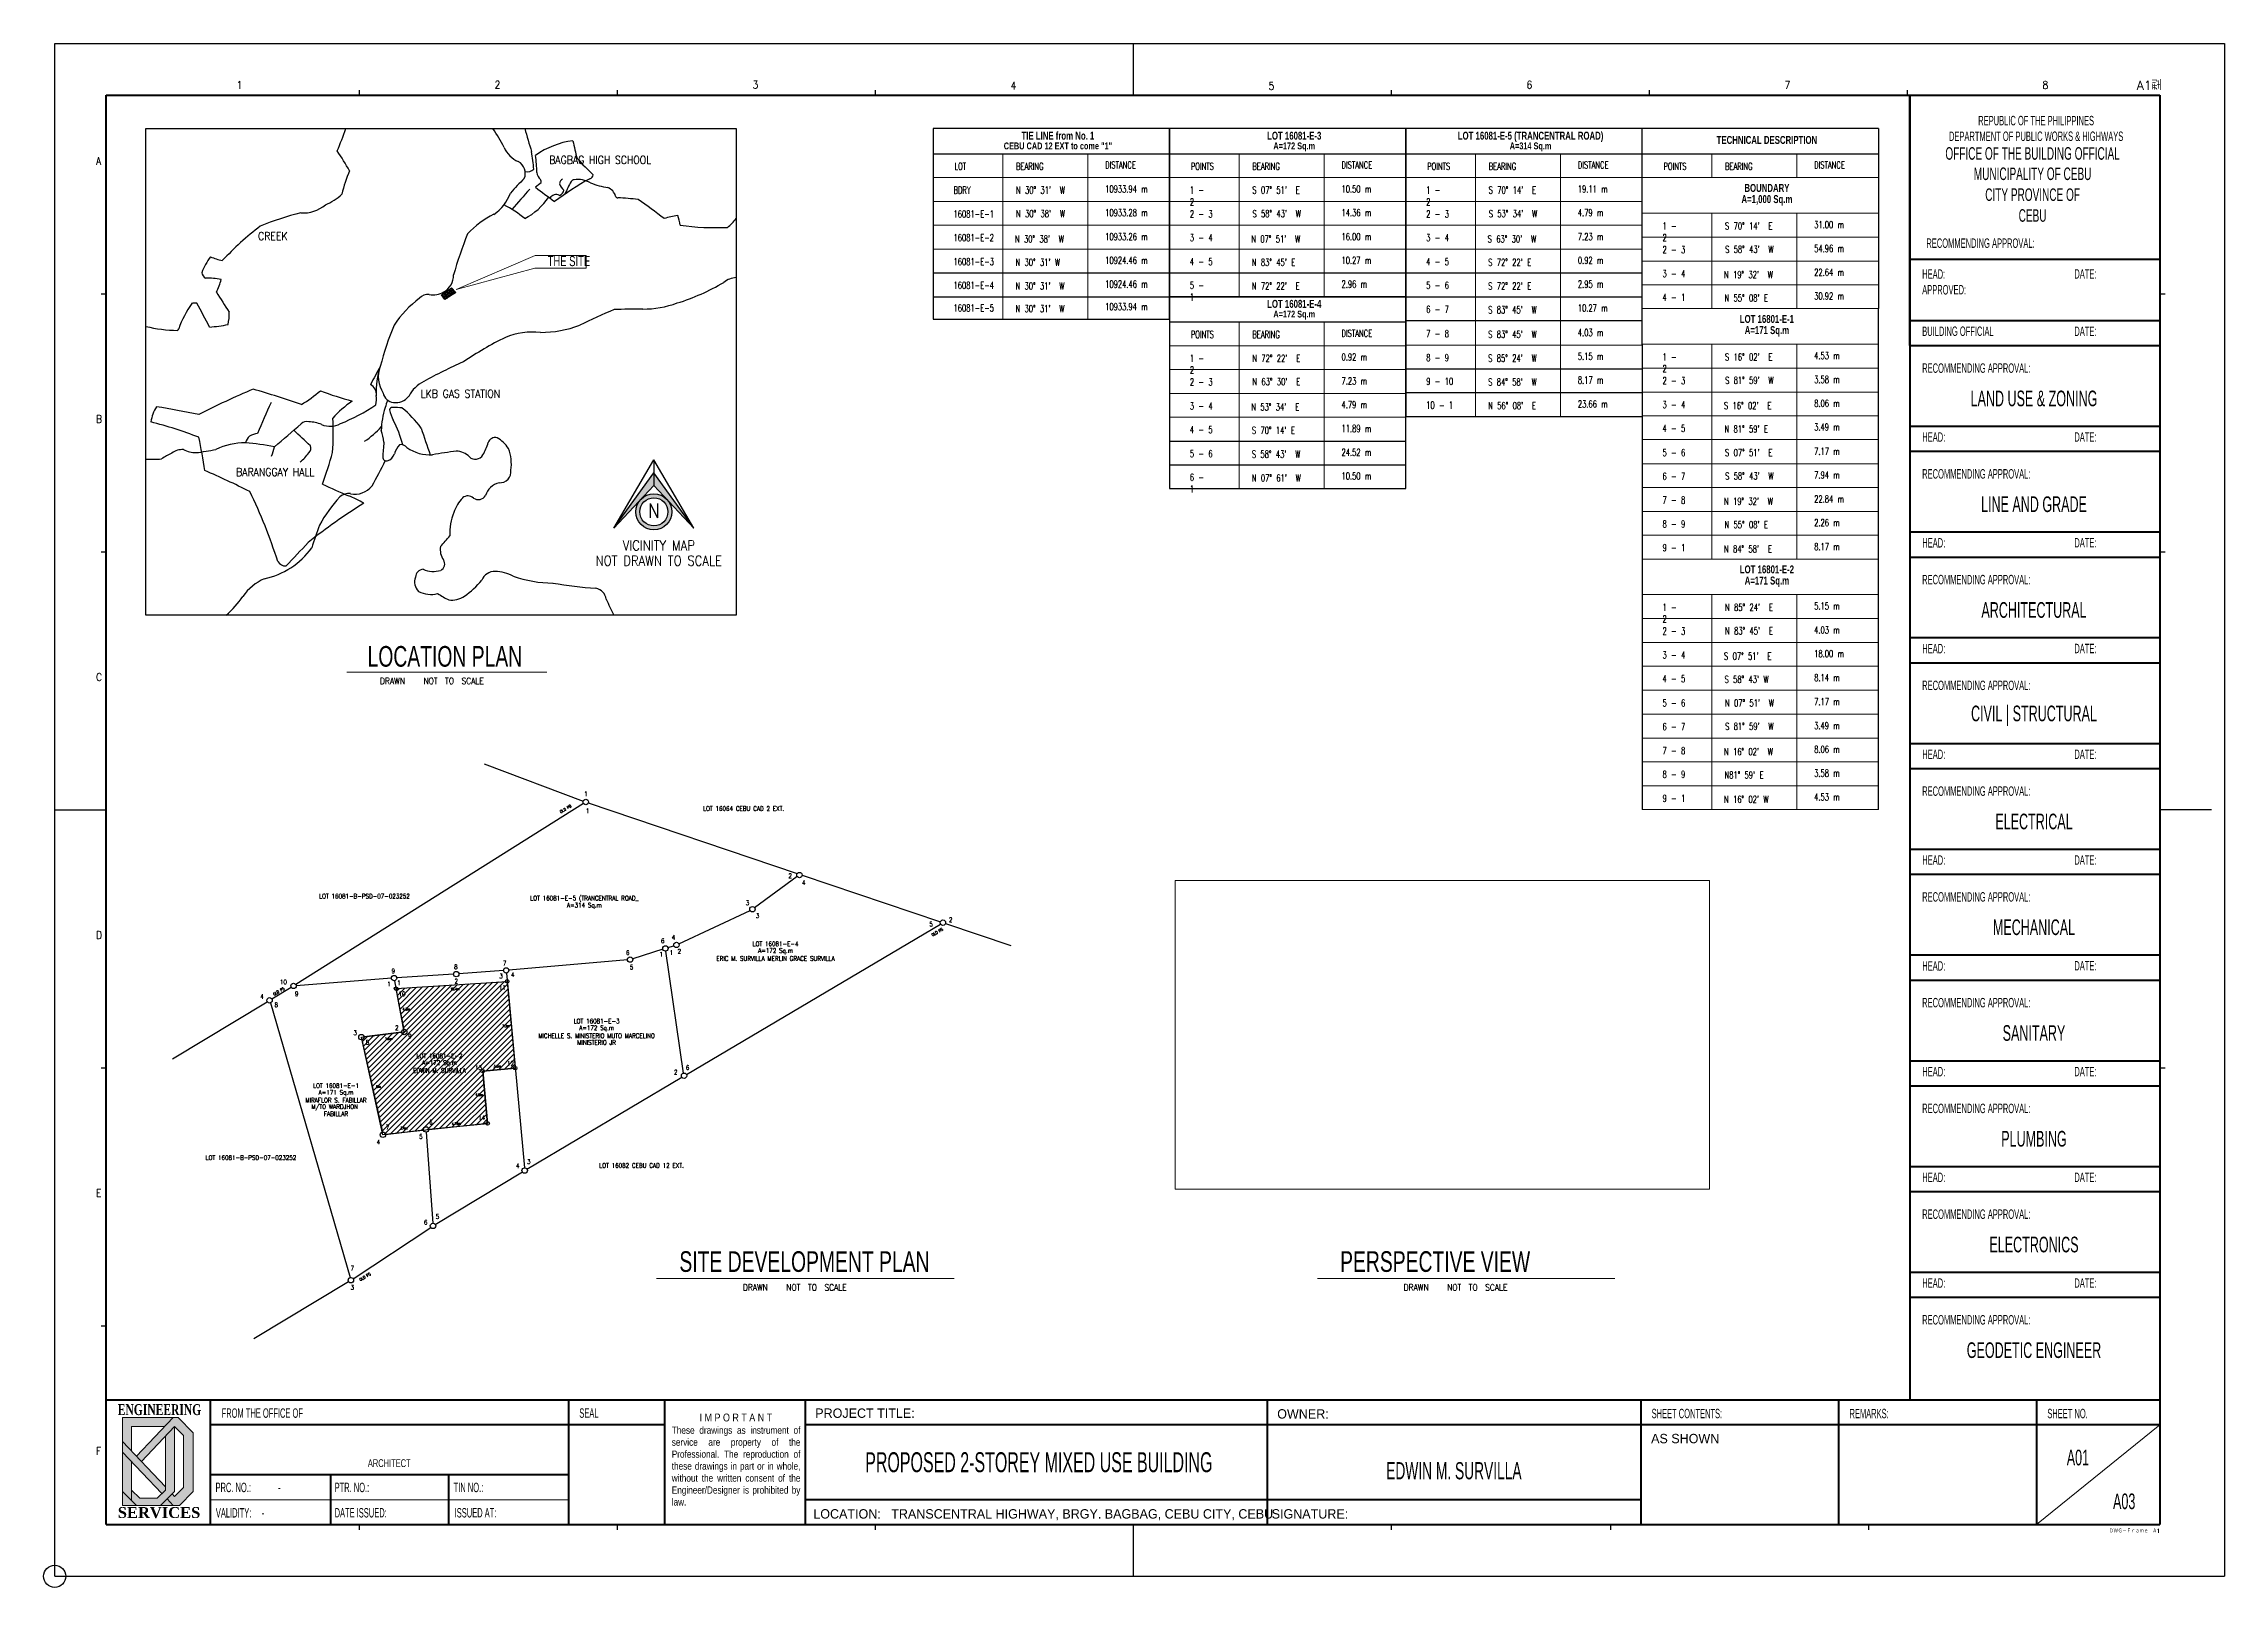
# Paper-space layout 'A1' of a CAD drawing. Header units: millimetres. Extents: x -4 to 841, y -4 to 594.
# The model-space entities are those that its viewports show. They can reach past a viewport. Long polylines and large blocks are cut down to what shows.
import ezdxf
from ezdxf.enums import TextEntityAlignment as Align

# ---------------------------------------------------------------- set-up
doc = ezdxf.new("R2010")
doc.units = ezdxf.units.MM
doc.header["$LTSCALE"] = 8
doc.header["$MEASUREMENT"] = 0
doc.linetypes.add('HIDDEN2', pattern=[4.7625, 3.175, -1.5875])
doc.layers.get('0').update_dxf_attribs({"linetype": 'CONTINUOUS'})
doc.layers.get('DEFPOINTS').update_dxf_attribs({"color": 8, "linetype": 'CONTINUOUS'})
for name, color, linetype, lineweight in [('2. Column', 102, 'CONTINUOUS', 20), ('A-ANNO-DIMS', 211, 'CONTINUOUS', 9), ('A-HATCH', 49, 'CONTINUOUS', 0), ('A-TEXT', 251, 'CONTINUOUS', 15), ('A-WALL EXTERIOR', 4, 'CONTINUOUS', 40), ('A-WALL INTERIOR', 144, 'CONTINUOUS', 20), ('pt. 1', 251, 'CONTINUOUS', 9), ('S_wall', 251, 'CONTINUOUS', 0), ('TITLE BLOCK 20X30', 88, 'CONTINUOUS', 100)]:
    doc.layers.add(name, color=color, linetype=linetype, lineweight=lineweight)
for name, color, linetype in [('DWGFRAME', 7, 'CONTINUOUS'), ('MARK', 7, 'CONTINUOUS'), ('TEXT', 2, 'CONTINUOUS')]:
    doc.layers.add(name, color=color, linetype=linetype)
doc.layers.add('mv', color=30, linetype='CONTINUOUS', plot=False)
doc.styles.add('BIG', font='romans.shx', dxfattribs={"bigfont": '@extfont2.shx'})
doc.styles.add('CZL DRAWING TITLE', font='TCM_____.TTF', dxfattribs={"height": 1.84})
doc.styles.add('MtXpl_Tw_Cen_MT_Cond', font='TCCM____.TTF')
doc.styles.add('ROMANS', font='ROMANS', dxfattribs={"width": 0.8, "bigfont": 'BIGFONT'})
doc.styles.add('SKETCH 1', font='timesbd.ttf')
doc.styles.get("Standard").update_dxf_attribs({"font": 'txt.shx', "width": 0.7, "bigfont": 'extfont.shx'})
picture_1 = doc.add_image_def('image1.jpg', size_in_pixel=(957, 553))

psp = doc.layouts.new('A1')

# ---------------------------------------------------------------- texts
at = {"layer": 'A-TEXT', "transparency": 33554687, "style": 'MtXpl_Tw_Cen_MT_Cond'}
for s, height, p in [('PROJECT TITLE:', 3.6291, (294.8, 61.4)), ('OWNER:', 3.629, (473.87, 61.12)), ('AS SHOWN', 3.629, (618.79, 51.56)), ('LOCATION:   TRANSCENTRAL HIGHWAY, BRGY. BAGBAG, CEBU CITY, CEBU', 3.6291, (294.05, 22.37))]:
    psp.add_text(s, height=height, dxfattribs=at).set_placement(p)
at = {"layer": 'A-TEXT', "style": 'MtXpl_Tw_Cen_MT_Cond'}
psp.add_text('SIGNATURE:', height=3.629, dxfattribs=at).set_placement((471.71, 22.37))
at = {"layer": 'A-TEXT', "transparency": 33554687, "attachment_point": 5}
for s, insert, char_height, width in [('\\pxqc;{\\fTw Cen MT Condensed|b0|i0|c0|p34;REPUBLIC OF THE PHILIPPINES\\PDEPARTMENT OF PUBLIC WORKS & HIGHWAYS}', (768.02, 561.11), 3.6372, 90.2652), ('\\pxqc;{\\fTw Cen MT Condensed|b0|i0|c0|p34;OFFICE OF THE BUILDING OFFICIAL}', (766.66, 551.4), 4.8496, 85.0139), ('{\\fTw Cen MT Condensed|b0|i0|c0|p34;MUNICIPALITY OF CEBU CITY PROVINCE OF CEBU}', (766.66, 535.44), 4.8496, 48.0507), ('\\pxqc;{\\fTw Cen MT Condensed|b0|i0|c0|p34;RECOMMENDING APPROVAL:}', (746.47, 516.64), 3.6372, 66.9521), ('\\pxql;{\\fTw Cen MT Condensed|b0|i0|c0|p34;HEAD:\\PAPPROVED:}', (757.34, 501.61), 3.6372, 66.9521), ('\\pxqc;{\\fTw Cen MT Condensed|b0|i0|c0|p34;DATE:}', (787.14, 504.76), 3.6372, 18.776), ('\\pxql;{\\fTw Cen MT Condensed|b0|i0|c0|p34;BUILDING OFFICIAL}', (741.77, 482.51), 3.6372, 35.7999), ('\\pxqc;{\\fTw Cen MT Condensed|b0|i0|c0|p34;DATE:}', (787.14, 482.51), 3.6372, 18.776), ('\\pxql;{\\fTw Cen MT Condensed|b0|i0|c0|p34;RECOMMENDING APPROVAL:}', (757.34, 468.22), 3.6372, 66.9521), ('\\pxqc;{\\fTw Cen MT Condensed|b0|i0|c0|p34;LAND USE & ZONING }', (767.2, 456.44), 6.062, 90.2587), ('\\pxql;{\\fTw Cen MT Condensed|b0|i0|c0|p34;HEAD:}', (749.11, 441.52), 3.6372, 50.4423), ('\\pxqc;{\\fTw Cen MT Condensed|b0|i0|c0|p34;DATE:}', (787.14, 441.54), 3.6372, 18.776), ('\\pxql;{\\fTw Cen MT Condensed|b0|i0|c0|p34;RECOMMENDING APPROVAL:}', (757.34, 427.23), 3.6372, 66.9521), ('\\pxqc;{\\fTw Cen MT Condensed|b0|i0|c0|p34;LINE AND GRADE}', (767.2, 415.45), 6.062, 90.2587), ('\\pxql;{\\fTw Cen MT Condensed|b0|i0|c0|p34;HEAD:}', (749.11, 400.53), 3.6372, 50.4423), ('\\pxqc;{\\fTw Cen MT Condensed|b0|i0|c0|p34;DATE:}', (787.14, 400.55), 3.6372, 18.776), ('\\pxql;{\\fTw Cen MT Condensed|b0|i0|c0|p34;RECOMMENDING APPROVAL:}', (757.34, 386.25), 3.6372, 66.9521), ('\\pxqc;{\\fTw Cen MT Condensed|b0|i0|c0|p34;ARCHITECTURAL}', (767.2, 374.46), 6.062, 90.2587), ('\\pxql;{\\fTw Cen MT Condensed|b0|i0|c0|p34;HEAD:}', (749.11, 359.54), 3.6372, 50.4423), ('\\pxqc;{\\fTw Cen MT Condensed|b0|i0|c0|p34;DATE:}', (787.14, 359.57), 3.6372, 18.776), ('\\pxql;{\\fTw Cen MT Condensed|b0|i0|c0|p34;RECOMMENDING APPROVAL:}', (757.34, 345.26), 3.6372, 66.9521), ('\\pxqc;{\\fTw Cen MT Condensed|b0|i0|c0|p34;CIVIL | STRUCTURAL}', (767.2, 333.47), 6.062, 90.2587), ('\\pxql;{\\fTw Cen MT Condensed|b0|i0|c0|p34;HEAD:}', (749.11, 318.55), 3.6372, 50.4423), ('\\pxqc;{\\fTw Cen MT Condensed|b0|i0|c0|p34;DATE:}', (787.14, 318.58), 3.6372, 18.776), ('\\pxql;{\\fTw Cen MT Condensed|b0|i0|c0|p34;RECOMMENDING APPROVAL:}', (757.34, 304.27), 3.6372, 66.9521), ('\\pxqc;{\\fTw Cen MT Condensed|b0|i0|c0|p34;ELECTRICAL}', (767.2, 292.49), 6.062, 90.2587), ('\\pxql;{\\fTw Cen MT Condensed|b0|i0|c0|p34;HEAD:}', (749.11, 277.56), 3.6372, 50.4423), ('\\pxqc;{\\fTw Cen MT Condensed|b0|i0|c0|p34;DATE:}', (787.14, 277.59), 3.6372, 18.776), ('\\pxql;{\\fTw Cen MT Condensed|b0|i0|c0|p34;RECOMMENDING APPROVAL:}', (757.34, 263.28), 3.6372, 66.9521), ('\\pxqc;{\\fTw Cen MT Condensed|b0|i0|c0|p34;MECHANICAL}', (767.2, 251.5), 6.062, 90.2587), ('\\pxql;{\\fTw Cen MT Condensed|b0|i0|c0|p34;HEAD:}', (749.11, 236.57), 3.6372, 50.4423), ('\\pxqc;{\\fTw Cen MT Condensed|b0|i0|c0|p34;DATE:}', (787.14, 236.6), 3.6372, 18.776), ('\\pxql;{\\fTw Cen MT Condensed|b0|i0|c0|p34;RECOMMENDING APPROVAL:}', (757.34, 222.29), 3.6372, 66.9521), ('\\pxqc;{\\fTw Cen MT Condensed|b0|i0|c0|p34;SANITARY}', (767.2, 210.51), 6.062, 90.2587), ('\\pxql;{\\fTw Cen MT Condensed|b0|i0|c0|p34;HEAD:}', (749.11, 195.59), 3.6372, 50.4423), ('\\pxqc;{\\fTw Cen MT Condensed|b0|i0|c0|p34;DATE:}', (787.14, 195.61), 3.6372, 18.776), ('\\pxql;{\\fTw Cen MT Condensed|b0|i0|c0|p34;RECOMMENDING APPROVAL:}', (757.34, 181.3), 3.6372, 66.9521), ('\\pxqc;{\\fTw Cen MT Condensed|b0|i0|c0|p34;PLUMBING}', (767.2, 169.52), 6.062, 90.2587), ('\\pxql;{\\fTw Cen MT Condensed|b0|i0|c0|p34;HEAD:}', (749.11, 154.6), 3.6372, 50.4423), ('\\pxqc;{\\fTw Cen MT Condensed|b0|i0|c0|p34;DATE:}', (787.14, 154.62), 3.6372, 18.776), ('\\pxql;{\\fTw Cen MT Condensed|b0|i0|c0|p34;RECOMMENDING APPROVAL:}', (757.34, 140.31), 3.6372, 66.9521), ('\\pxqc;{\\fTw Cen MT Condensed|b0|i0|c0|p34;ELECTRONICS}', (767.2, 128.53), 6.062, 90.2587), ('\\pxql;{\\fTw Cen MT Condensed|b0|i0|c0|p34;HEAD:}', (749.11, 113.61), 3.6372, 50.4423), ('\\pxqc;{\\fTw Cen MT Condensed|b0|i0|c0|p34;DATE:}', (787.14, 113.63), 3.6372, 18.776), ('\\pxql;{\\fTw Cen MT Condensed|b0|i0|c0|p34;RECOMMENDING APPROVAL:}', (757.34, 99.37), 3.6372, 66.9521), ('\\pxqc;{\\fTw Cen MT Condensed|b0|i0|c0|p34;GEODETIC ENGINEER}', (767.2, 87.59), 6.062, 90.2587), ('\\pxql;{\\fTw Cen MT Condensed|b0|i0|c0|p34;FROM THE OFFICE OF }', (101.89, 63.22), 3.6291, 74.3868), ('\\pxql;{\\fTw Cen MT Condensed|b0|i0|c0|p34;SEAL}', (240.53, 63.22), 3.6291, 74.3868), ('\\pxql;{\\fTw Cen MT Condensed|b0|i0|c0|p34;SHEET CONTENTS:}', (656.19, 63.05), 3.6291, 74.3868), ('\\pxql;{\\fTw Cen MT Condensed|b0|i0|c0|p34;REMARKS:}', (732.88, 63.05), 3.6291, 74.3868), ('\\pxql;{\\fTw Cen MT Condensed|b0|i0|c0|p34;SHEET NO.}', (809.57, 63.05), 3.6291, 74.3868), ('{\\fTw Cen MT Condensed|b0|i0|c0|p34;ARCHITECT}', (129.67, 43.82), 3.0243, 138.908), ('\\pxql,t11;{\\fTw Cen MT Condensed|b0|i0|c0|p34;PRC. NO.:             -     }', (84.16, 34.41), 3.6291, 43.6636), ('\\pxql;{\\fTw Cen MT Condensed|b0|i0|c0|p34;  PTR. NO.:           }', (130.79, 34.41), 3.6291, 47.8412), ('\\pxql;{\\fTw Cen MT Condensed|b0|i0|c0|p34;TIN NO.:     }', (178.7, 34.41), 3.6291, 48.1324), ('\\pxql;{\\fTw Cen MT Condensed|b0|i0|c0|p34;VALIDITY:     -  }', (84.42, 24.59), 3.6291, 43.9238), ('\\pxql;{\\fTw Cen MT Condensed|b0|i0|c0|p34;  DATE ISSUED:  }', (129.38, 24.59), 3.6291, 45.024), ('\\pxql;{\\fTw Cen MT Condensed|b0|i0|c0|p34;ISSUED AT:      }', (176.99, 24.59), 3.6291, 43.9238)]:
    psp.add_mtext(s, dxfattribs=dict(at, insert=insert, char_height=char_height, width=width))
at = {"layer": 'A-TEXT', "transparency": 33554687, "insert": (239.17, 63.04), "char_height": 3.02426, "width": 49.7164, "attachment_point": 1, "style": 'CZL DRAWING TITLE'}
psp.add_mtext('\\pxqc;{\\fTw Cen MT Condensed|b0|i0|c0|p34;I M P O R T A N T\\H0.92x;\\P\\pqj;These drawings as instrument of service are property of the Professional. The reproduction of these drawings in part or in whole, without the written consent of the Engineer/Designer is prohibited by law.}', dxfattribs=at)
at = {"layer": 'A-TEXT', "attachment_point": 5}
for s, insert, char_height, width in [('{\\fTw Cen MT Condensed|b0|i0|c0|p34;PROPOSED 2-STOREY MIXED USE BUILDING}', (381.46, 44.15), 7.7272, 163.359), ('\\pxt2;{\\fTw Cen MT Condensed|b0|i0|c0|p34;EDWIN M. SURVILLA}', (542.34, 40.86), 6.6534, 144.8676), ('\\pxql;{\\fTw Cen MT Condensed|b0|i0|c0|p34;A01}', (785.52, 45.98), 6.0485, 11.2158), ('\\pxql;{\\fTw Cen MT Condensed|b0|i0|c0|p34;A03}', (803.46, 29.01), 6.0485, 11.2158)]:
    psp.add_mtext(s, dxfattribs=dict(at, insert=insert, char_height=char_height, width=width))
at = {"layer": 'DWGFRAME', "color": 7, "linetype": 'Continuous', "style": 'BIG', "width": 0.857142}
for s, p in [('1', (70.5, 576.46)), ('2', (170.5, 576.6)), ('3', (270.5, 576.55)), ('4', (370.5, 576.24)), ('5', (470.5, 576.1)), ('6', (570.5, 576.53)), ('7', (670.5, 576.5)), ('8', (770.5, 576.5)), ('A', (16.02, 547)), ('B', (16.02, 447)), ('C', (16.05, 347)), ('D', (16.05, 247)), ('E', (16.02, 147)), ('F', (16.02, 47))]:
    psp.add_text(s, height=3, dxfattribs=at).set_placement(p)
at = {"layer": 'DWGFRAME', "color": 7, "linetype": 'Continuous', "style": 'BIG'}
psp.add_text('A1型', height=3.5, dxfattribs=at).set_placement((807.05, 576.06))
at = {"layer": 'DWGFRAME', "width": 0.8}
psp.add_text('ＤＷＧ－Ｆｒａｍｅ\u3000Ａ1', height=1.5, dxfattribs=at).set_placement((816, 16.38), align=Align.BOTTOM_RIGHT)

msp = doc.modelspace()

# ---------------------------------------------------------------- texts
at = {"color": 7, "lineweight": 5, "attachment_point": 1}
for s, insert, char_height, width in [('\\pxqc;{\\fArial|b1|i0|c0|p34;TIE LINE from No. 1}', (-82679.959, 348253.843), 309.12218, 8652.16297), ('\\pxqc;{\\fArial|b1|i0|c0|p34;LOT 16081-E-5 (TRANCENTRAL ROAD)}', (-64358.447, 348253.843), 309.12218, 8652.16297), ('\\pxqc;{\\fArial|b1|i0|c0|p34;CEBU CAD 12 EXT to come "1"}', (-82679.959, 347836.527), 265.82989, 8652.16297), ('\\pxqc;{\\fArial|b1|i0|c0|p34;LOT 16081-E-3}', (-73519.203, 348253.843), 309.12218, 8652.16297), ('\\pxqc;{\\fArial|b1|i0|c0|p34;A=172 Sq.m}', (-73519.203, 347836.527), 265.82989, 8652.16297), ('\\pxqc;{\\fArial|b1|i0|c0|p34;A=314 Sq.m}', (-64358.447, 347836.527), 265.82989, 8652.16297), ('\\pxqc;{\\fArial|b1|i0|c0|p34;TECHNICAL DESCRIPTION}', (-55197.692, 348089.031), 309.12218, 8652.16297), ('{\\C256;LOT}', (-82363.022, 347048.16), 273.42503, 2523.79463), ('{\\C256;BEARING}', (-79978.508, 347048.16), 273.42503, 2523.79463), ('{\\C256;DISTANCE}', (-76522.181, 347095.642), 273.42503, 2523.79463), ('{\\C256;POINTS}', (-73202.266, 347048.16), 273.42503, 2523.79463), ('{\\C256;BEARING}', (-70817.753, 347048.16), 273.42503, 2523.79463), ('{\\C256;DISTANCE}', (-67361.425, 347095.642), 273.42503, 2523.79463), ('{\\C256;POINTS}', (-64041.511, 347048.16), 273.42503, 2523.79463), ('{\\C256;BEARING}', (-61656.997, 347048.16), 273.42503, 2523.79463), ('{\\C256;DISTANCE}', (-58200.67, 347095.642), 273.42503, 2523.79463), ('{\\C256;POINTS}', (-54880.755, 347048.16), 273.42503, 2523.79463), ('{\\C256;BEARING}', (-52496.241, 347048.16), 273.42503, 2523.79463), ('{\\C256;DISTANCE}', (-49039.914, 347095.642), 273.42503, 2523.79463), ('{\\C256;BDRY}', (-82401.002, 346125.351), 273.42503, 712.9305), ("{\\C256;N 30%%D 31'  W }", (-79978.508, 346125.351), 273.42503, 2523.79463), ('{\\C256;10933.94 m}', (-76522.181, 346172.832), 273.42503, 2523.79463), ('{\\C256;1 - 2}', (-73240.246, 346125.351), 273.42503, 712.9305), ("{\\C256;S 07%%D 51'  E }", (-70817.753, 346125.351), 273.42503, 2523.79463), ('{\\C256;10.50 m}', (-67361.425, 346172.832), 273.42503, 2523.79463), ('{\\C256;1 - 2}', (-64079.49, 346125.351), 273.42503, 712.9305), ("{\\C256;S 70%%D 14'  E }", (-61656.997, 346125.351), 273.42503, 2523.79463), ('{\\C256;19.11 m}', (-58200.67, 346172.832), 273.42503, 2523.79463), ('\\pxqc;{\\fArial|b1|i0|c0|p34;A=1,000 Sq.m}', (-55197.692, 345795.898), 309.12218, 8652.16297), ('\\pxqc;{\\fArial|b1|i0|c0|p34;BOUNDARY}', (-55197.692, 346228.894), 309.12218, 8652.16297), ('{\\C256;16081-E-1}', (-82401.002, 345202.541), 273.42503, 712.9305), ("{\\C256;N 30%%D 38'  W}", (-79976.075, 345214.784), 273.42503, 2523.79463), ('{\\C256;10933.28 m}', (-76522.181, 345250.023), 273.42503, 2523.79463), ('{\\C256;2 - 3 }', (-73240.246, 345202.541), 273.42503, 1218.47415), ("{\\C256;S 58%%D 43'  W}", (-70815.319, 345214.784), 273.42503, 2523.79463), ('{\\C256;14.36 m}', (-67361.425, 345250.023), 273.42503, 2523.79463), ('{\\C256;2 - 3 }', (-64079.49, 345202.541), 273.42503, 1218.47415), ("{\\C256;S 53%%D 34'  W}", (-61654.563, 345214.784), 273.42503, 2523.79463), ('{\\C256;4.79 m}', (-58200.67, 345250.023), 273.42503, 2523.79463), ('{\\C256;16081-E-2}', (-82401.002, 344279.732), 273.42503, 712.9305), ("{\\C256;N 30%%D 38'  W}", (-80017.869, 344233.019), 273.42503, 2523.79463), ('{\\C256;10933.26 m}', (-76522.181, 344327.213), 273.42503, 2523.79463), ('{\\C256;3 - 4}', (-73240.246, 344279.732), 273.42503, 1143.5829), ("{\\C256;N 07%%D 51'  W}", (-70857.113, 344233.019), 273.42503, 2523.79463), ('{\\C256;16.00 m}', (-67361.425, 344327.213), 273.42503, 2523.79463), ('{\\C256;3 - 4}', (-64079.49, 344279.732), 273.42503, 1143.5829), ("{\\C256;S 63%%D 30'  W}", (-61696.357, 344233.019), 273.42503, 2523.79463), ('{\\C256;7.23 m}', (-58200.67, 344327.213), 273.42503, 2523.79463), ('{\\C256;1 - 2}', (-54918.735, 344739.293), 273.42503, 712.9305), ("{\\C256;S 70%%D 14'  E }", (-52496.241, 344739.293), 273.42503, 2523.79463), ('{\\C256;31.00 m}', (-49039.914, 344786.775), 273.42503, 2523.79463), ('{\\C256;16081-E-3}', (-82401.002, 343356.922), 273.42503, 712.9305), ("{\\C256;N 30%%D 31' W}", (-79998.077, 343332.968), 273.42503, 2523.79463), ('{\\C256;10924.46 m}', (-76522.181, 343404.404), 273.42503, 2523.79463), ('{\\C256;4 - 5}', (-73240.246, 343356.922), 273.42503, 1012.51397), ("{\\C256;N 83%%D 45' E}", (-70837.321, 343332.968), 273.42503, 2523.79463), ('{\\C256;10.27 m}', (-67361.425, 343404.404), 273.42503, 2523.79463), ('{\\C256;4 - 5}', (-64079.49, 343356.922), 273.42503, 1012.51397), ("{\\C256;S 72%%D 22' E}", (-61676.565, 343332.968), 273.42503, 2523.79463), ('{\\C256;0.92 m}', (-58200.67, 343404.404), 273.42503, 2523.79463), ('{\\C256;2 - 3 }', (-54918.735, 343816.484), 273.42503, 1218.47415), ("{\\C256;S 58%%D 43'  W}", (-52493.808, 343828.727), 273.42503, 2523.79463), ('{\\C256;54.96 m}', (-49039.914, 343863.966), 273.42503, 2523.79463), ('{\\C256;16081-E-4}', (-82401.002, 342434.113), 273.42503, 712.9305), ("{\\C256;N 30%%D 31'  W}", (-79998.077, 342410.158), 273.42503, 2523.79463), ('{\\C256;10924.46 m}', (-76522.181, 342481.594), 273.42503, 2523.79463), ('{\\C256;5 - 1}', (-73240.246, 342434.113), 273.42503, 712.9305), ("{\\C256;N 72%%D 22'  E}", (-70837.321, 342410.158), 273.42503, 2523.79463), ('{\\C256;2.96 m}', (-67361.425, 342481.594), 273.42503, 2523.79463), ('{\\C256;5 - 6}', (-64079.49, 342434.113), 273.42503, 1118.03649), ("{\\C256;S 72%%D 22' E}", (-61676.565, 342410.158), 273.42503, 2523.79463), ('{\\C256;2.95 m}', (-58200.67, 342481.594), 273.42503, 2523.79463), ('{\\C256;3 - 4}', (-54918.735, 342893.674), 273.42503, 1143.5829), ("{\\C256;N 19%%D 32'  W}", (-52535.602, 342846.962), 273.42503, 2523.79463), ('{\\C256;22.64 m}', (-49039.914, 342941.156), 273.42503, 2523.79463), ('{\\C256;16081-E-5}', (-82401.002, 341557.475), 273.42503, 712.9305), ("{\\C256;N 30%%D 31'  W}", (-79998.077, 341533.521), 273.42503, 2523.79463), ('{\\C256;10933.94 m}', (-76522.181, 341604.957), 273.42503, 2523.79463), ('\\pxqc;{\\fArial|b1|i0|c0|p34;LOT 16081-E-4}', (-73519.203, 341736.547), 309.12218, 8652.16297), ('{\\C256;6 - 7}', (-64079.49, 341511.303), 273.42503, 1179.2124), ('{\\C256;10.27 m}', (-58200.67, 341558.785), 273.42503, 2523.79463), ('{\\C256;4 - 1}', (-54918.735, 341970.865), 273.42503, 1012.51397), ("{\\C256;N 55%%D 08' E}", (-52515.809, 341946.911), 273.42503, 2523.79463), ('{\\C256;30.92 m}', (-49039.914, 342018.347), 273.42503, 2523.79463), ('\\pxqc;{\\fArial|b1|i0|c0|p34;A=172 Sq.m}', (-73519.203, 341319.231), 265.82989, 8652.16297), ("{\\C256;S 83%%D 45'  W}", (-61676.565, 341487.349), 273.42503, 2523.79463), ('\\pxqc;{\\fArial|b1|i0|c0|p34;LOT 16801-E-1}', (-55197.692, 341151.599), 309.12218, 8652.16297), ('\\pxqc;{\\fArial|b1|i0|c0|p34;A=171 Sq.m}', (-55197.692, 340718.603), 309.12218, 8652.16297), ('{\\C256;POINTS}', (-73202.266, 340530.864), 273.42503, 2523.79463), ('{\\C256;BEARING}', (-70817.753, 340530.864), 273.42503, 2523.79463), ('{\\C256;DISTANCE}', (-67361.425, 340578.346), 273.42503, 2523.79463), ('{\\C256;7 - 8}', (-64079.49, 340559.679), 273.42503, 1143.5829), ("{\\C256;S 83%%D 45'  W}", (-61676.565, 340535.725), 273.42503, 2523.79463), ('{\\C256;4.03 m}', (-58200.67, 340607.161), 273.42503, 2523.79463), ('{\\C256;1 - 2}', (-73240.246, 339608.055), 273.42503, 712.9305), ("{\\C256;N 72%%D 22'  E }", (-70817.753, 339608.055), 273.42503, 2523.79463), ('{\\C256;0.92 m}', (-67361.425, 339655.536), 273.42503, 2523.79463), ('{\\C256;8 - 9}', (-64079.49, 339636.869), 273.42503, 1012.51397), ("{\\C256;S 85%%D 24'  W}", (-61676.565, 339612.915), 273.42503, 2523.79463), ('{\\C256;5.15 m}', (-58200.67, 339684.351), 273.42503, 2523.79463), ('{\\C256;1 - 2}', (-54918.735, 339661.998), 273.42503, 712.9305), ("{\\C256;S 16%%D 02'  E }", (-52496.241, 339661.998), 273.42503, 2523.79463), ('{\\C256;4.53 m}', (-49039.914, 339709.48), 273.42503, 2523.79463), ('{\\C256;2 - 3 }', (-73240.246, 338685.245), 273.42503, 1218.47415), ("{\\C256;N 63%%D 30'  E}", (-70815.319, 338697.488), 273.42503, 2523.79463), ('{\\C256;7.23 m}', (-67361.425, 338732.727), 273.42503, 2523.79463), ('{\\C256;9 - 10}', (-64079.49, 338714.06), 273.42503, 1118.03649), ("{\\C256;S 84%%D 58'  W}", (-61676.565, 338690.106), 273.42503, 2523.79463), ('{\\C256;8.17 m}', (-58200.67, 338761.542), 273.42503, 2523.79463), ('{\\C256;2 - 3 }', (-54918.735, 338739.189), 273.42503, 1218.47415), ("{\\C256;S 81%%D 59'  W}", (-52493.808, 338751.432), 273.42503, 2523.79463), ('{\\C256;3.58 m}', (-49039.914, 338786.671), 273.42503, 2523.79463), ('{\\C256;3 - 4}', (-73240.246, 337762.436), 273.42503, 1143.5829), ("{\\C256;N 53%%D 34'  E}", (-70857.113, 337715.723), 273.42503, 2523.79463), ('{\\C256;4.79 m}', (-67361.425, 337809.917), 273.42503, 2523.79463), ('{\\C256;10 - 1}', (-64079.49, 337791.25), 273.42503, 1125.40328), ("{\\C256;N 56%%D 08'  E}", (-61676.565, 337767.296), 273.42503, 2523.79463), ('{\\C256;23.66 m}', (-58200.67, 337838.732), 273.42503, 2523.79463), ('{\\C256;3 - 4}', (-54918.735, 337816.379), 273.42503, 1143.5829), ("{\\C256;S 16%%D 02'  E}", (-52535.602, 337769.667), 273.42503, 2523.79463), ('{\\C256;8.06 m}', (-49039.914, 337863.861), 273.42503, 2523.79463), ('{\\C256;4 - 5}', (-73240.246, 336839.626), 273.42503, 1012.51397), ("{\\C256;S 70%%D 14' E}", (-70837.321, 336815.672), 273.42503, 2523.79463), ('{\\C256;11.89 m}', (-67361.425, 336887.108), 273.42503, 2523.79463), ('{\\C256;4 - 5}', (-54918.735, 336893.57), 273.42503, 1012.51397), ("{\\C256;N 81%%D 59' E}", (-52515.809, 336869.616), 273.42503, 2523.79463), ('{\\C256;3.49 m}', (-49039.914, 336941.052), 273.42503, 2523.79463), ('{\\C256;5 - 6}', (-73240.246, 335916.817), 273.42503, 1118.03649), ("{\\C256;S 58%%D 43'  W}", (-70837.321, 335892.862), 273.42503, 2523.79463), ('{\\C256;24.52 m}', (-67361.425, 335964.298), 273.42503, 2523.79463), ('{\\C256;5 - 6}', (-54918.735, 335956.329), 273.42503, 1416.67318), ("{\\C256;S 07%%D 51'  E }", (-52496.241, 335956.329), 273.42503, 2523.79463), ('{\\C256;7.17 m}', (-49039.914, 336003.81), 273.42503, 2523.79463), ('{\\C256;6 - 1}', (-73240.246, 334994.007), 273.42503, 712.9305), ("{\\C256;N 07%%D 61'  W}", (-70837.321, 334970.053), 273.42503, 2523.79463), ('{\\C256;10.50 m}', (-67361.425, 335041.489), 273.42503, 2523.79463), ('{\\C256;6 - 7 }', (-54918.735, 335033.519), 273.42503, 1218.47415), ("{\\C256;S 58%%D 43'  W}", (-52493.808, 335045.762), 273.42503, 2523.79463), ('{\\C256;7.94 m}', (-49039.914, 335081.001), 273.42503, 2523.79463), ('{\\C256;7 - 8}', (-54918.735, 334110.71), 273.42503, 1143.5829), ("{\\C256;N 19%%D 32'  W}", (-52535.602, 334063.997), 273.42503, 2523.79463), ('{\\C256;22.84 m}', (-49039.914, 334158.191), 273.42503, 2523.79463), ('{\\C256;8 - 9}', (-54918.735, 333187.9), 273.42503, 1012.51397), ("{\\C256;N 55%%D 08' E}", (-52515.809, 333163.946), 273.42503, 2523.79463), ('{\\C256;2.26 m}', (-49039.914, 333235.382), 273.42503, 2523.79463), ('{\\C256;9 - 1}', (-54918.735, 332265.091), 273.42503, 1143.5829), ("{\\C256;N 84%%D 58'  E}", (-52535.602, 332218.379), 273.42503, 2523.79463), ('{\\C256;8.17 m}', (-49039.914, 332312.572), 273.42503, 2523.79463), ('\\pxqc;{\\fArial|b1|i0|c0|p34;LOT 16801-E-2}', (-55197.692, 331445.824), 309.12218, 8652.16297), ('\\pxqc;{\\fArial|b1|i0|c0|p34;A=171 Sq.m}', (-55197.692, 331012.828), 309.12218, 8652.16297), ('{\\C256;1 - 2}', (-54918.735, 329956.224), 273.42503, 712.9305), ("{\\C256;N 85%%D 24'  E }", (-52496.241, 329956.224), 273.42503, 2523.79463), ('{\\C256;5.15 m}', (-49039.914, 330003.706), 273.42503, 2523.79463), ('{\\C256;2 - 3 }', (-54918.735, 329033.415), 273.42503, 1218.47415), ("{\\C256;N 83%%D 45'  E}", (-52493.808, 329045.657), 273.42503, 2523.79463), ('{\\C256;4.03 m}', (-49039.914, 329080.896), 273.42503, 2523.79463), ('{\\C256;3 - 4}', (-54918.735, 328110.605), 273.42503, 1143.5829), ("{\\C256;S 07%%D 51'  E}", (-52535.602, 328063.893), 273.42503, 2523.79463), ('{\\C256;18.00 m}', (-49039.914, 328158.087), 273.42503, 2523.79463), ('{\\C256;4 - 5}', (-54918.735, 327187.796), 273.42503, 1012.51397), ("{\\C256;S 58%%D 43' W}", (-52515.809, 327163.841), 273.42503, 2523.79463), ('{\\C256;8.14 m}', (-49039.914, 327235.277), 273.42503, 2523.79463), ('{\\C256;7.17 m}', (-49039.914, 326298.036), 273.42503, 2523.79463), ('{\\C256;5 - 6}', (-54918.735, 326250.554), 273.42503, 1416.67318), ("{\\C256;N 07%%D 51'  W }", (-52496.241, 326250.554), 273.42503, 2523.79463), ('{\\C256;6 - 7 }', (-54918.735, 325327.745), 273.42503, 1218.47415), ("{\\C256;S 81%%D 59'  W}", (-52493.808, 325339.988), 273.42503, 2523.79463), ('{\\C256;3.49 m}', (-49039.914, 325375.226), 273.42503, 2523.79463), ('{\\C256;7 - 8}', (-54918.735, 324404.935), 273.42503, 1143.5829), ("{\\C256;N 16%%D 02'  W}", (-52535.602, 324358.223), 273.42503, 2523.79463), ('{\\C256;8.06 m}', (-49039.914, 324452.417), 273.42503, 2523.79463), ('{\\C256;8 - 9}', (-54918.735, 323482.126), 273.42503, 1012.51397), ("{\\C256;N81%%D 59' E}", (-52515.809, 323458.172), 273.42503, 2523.79463), ('{\\C256;3.58 m}', (-49039.914, 323529.607), 273.42503, 2523.79463), ('{\\C256;9 - 1}', (-54918.735, 322559.316), 273.42503, 1143.5829), ("{\\C256;N 16%%D 02' W}", (-52535.602, 322512.604), 273.42503, 2523.79463), ('{\\C256;4.53 m}', (-49039.914, 322606.798), 273.42503, 2523.79463)]:
    msp.add_mtext(s, dxfattribs=dict(at, insert=insert, char_height=char_height, width=width))
at = {"layer": 'MARK', "style": 'ROMANS', "width": 0.85}
for p in [(-104629.643, 326842.059), (-90562.887, 303336.88), (-64950.325, 303336.88)]:
    msp.add_text('DRAWN    NOT  TO  SCALE', height=250, dxfattribs=at).set_placement(p)
at = {"layer": 'TEXT', "linetype": 'Continuous', "style": 'ROMANS', "width": 0.85}
for s, p in [('OLD PB', (-97437.826, 322008.439)), ('OLD PS', (-83027.843, 317234.717)), ('OLD PS', (-108555.84, 314935.312)), ('OLD PS', (-105210.21, 303875.362))]:
    msp.add_text(s, height=107.607, rotation=30.81959764, dxfattribs=at).set_placement(p, align=Align.MIDDLE)
for s, height, p in [('1', 176.563, (-96647.593, 322588.664)), ('LOT 16064 CEBU CAD 2 EXT.', 176.56335, (-90536.525, 322020.508)), ('1', 176.563, (-96584.212, 321934.469)), ('LOT 16081-B-PSD-07-023252', 176.56335, (-105232.844, 318623.778)), ('2', 176.563, (-88732.949, 319414.445)), ('4', 176.563, (-88206.949, 319151.145)), ('LOT 16081-E-5 (TRANCENTRAL ROAD_', 176.56335, (-96712.226, 318537.236)), ('A=314 Sq.m', 176.5634, (-96712.226, 318248.412)), ('3', 176.563, (-90387.344, 318363.401)), ('3', 176.563, (-89995.194, 317869.745)), ('4', 176.563, (-93253.345, 317024.687)), ('5', 176.563, (-83271.43, 317542.357)), ('2', 176.563, (-82510.994, 317708.906)), ('6', 176.563, (-95028.817, 316437.225)), ('1', 176.563, (-93728.551, 316373.304)), ('6', 176.563, (-93672.762, 316895.747)), ('1', 176.563, (-93338.018, 316440.642)), ('2', 176.563, (-93030.123, 316485.565)), ('ERIC M. SURVILLA MERLIN GRACE SURVILLA', 176.56335, (-89300.024, 316209.119)), ('LOT 16081-E-4', 176.56335, (-89300.024, 316775.213)), ('A=172 Sq.m', 176.5634, (-89300.024, 316486.389)), ('10', 176.5634, (-108374.757, 315297.405)), ('1', 176.563, (-104287.412, 315221.323)), ('9', 176.563, (-104114.021, 315725.84)), ('1', 176.563, (-103899.173, 315270.269)), ('8', 176.563, (-101689.93, 315889.295)), ('2', 176.563, (-101674.87, 315332.696)), ('3', 176.563, (-99940.856, 315531.991)), ('7', 176.563, (-99795.337, 316027.683)), ('4', 176.563, (-99489.374, 315584.169)), ('5', 176.563, (-94879.904, 315871.996)), ('4', 176.563, (-109208.656, 314734.602)), ('8', 176.563, (-108653.298, 314416.896)), ('9', 176.563, (-107860.656, 314840.505)), ('10', 176.5634, (-103776.923, 314837.671)), ('10.4m', 93.0256, (-101721.864, 315028.426)), ('11', 176.5634, (-99890.754, 315085.015)), ('2', 176.563, (-103977.908, 313524.539)), ('4.3m', 93.0256, (-103612.898, 314246.658)), ('7.3m', 93.0256, (-99753.535, 313597.054)), ('LOT 16081-E-3', 176.56335, (-96235.576, 313781.402)), ('A=172 Sq.m', 176.5634, (-96235.576, 313492.579)), ('3', 176.563, (-105594.691, 313327.87)), ('8', 176.563, (-105117.607, 312961.008)), ('1.6m', 93.0256, (-104292.366, 313098.878)), ('9', 176.563, (-103470.536, 313199.279)), ('MICHELLE S. MINISTERIO MUTO MARCELINO', 176.56335, (-96235.576, 313215.309)), ('MINISTERIO JR', 176.56335, (-96235.576, 312955.696)), ('EDWIN M. SURVILLA', 176.56335, (-102326.178, 311867.181)), ('LOT 16081-E-2', 176.56335, (-102326.178, 312433.275)), ('A=172 Sq.m', 176.5634, (-102326.178, 312144.451)), ('13', 176.5634, (-100814.439, 311978.939)), ('3.5m', 93.0256, (-100086.05, 312035.307)), ('12', 176.5634, (-99572.027, 312137.275)), ('6', 176.563, (-92708.673, 311983.705)), ('LOT 16081-E-1', 176.56335, (-106336.363, 311282.479)), ('A=171 Sq.m', 176.5634, (-106336.363, 310993.655)), ('8m', 93.0256, (-104690.61, 311241.516)), ('2', 176.563, (-93167.382, 311800.259)), ('MIRAFLOR S. FABILLAR', 176.56335, (-106336.363, 310716.385)), ('M/TO WARDJHON ', 176.56335, (-106336.363, 310453.752)), ('FABILLAR', 176.5634, (-106336.363, 310190.524)), ('4.0m', 93.0256, (-100785.721, 310925.043)), ('7', 176.563, (-104339.328, 309675.021)), ('3.4m', 93.0256, (-103702.634, 309633.048)), ('5', 176.563, (-103046.272, 309311.192)), ('6', 176.563, (-102657.746, 309862.999)), ('4.76m', 93.0256, (-101669.924, 309810.73)), ('14', 176.5634, (-100688.376, 310039.676)), ('LOT 16081-B-PSD-07-023252', 176.56335, (-109635.204, 308491.262)), ('4', 176.563, (-104697.5, 309098.959)), ('4', 176.563, (-99290.995, 308172.237)), ('3', 176.563, (-98863.474, 308336.919)), ('LOT 16082 CEBU CAD 12 EXT.', 176.56335, (-94493.325, 308190.024)), ('6', 176.563, (-102860.081, 305986.397)), ('5', 176.563, (-102403.146, 306206.999)), ('3', 176.563, (-105705.041, 303464.084)), ('7', 176.563, (-105700.703, 304205.303))]:
    msp.add_text(s, height=height, dxfattribs=at).set_placement(p, align=Align.MIDDLE)
at = {"layer": 'TEXT', "char_height": 800, "attachment_point": 1}
for s, insert, width in [('{\\fFranklin Gothic Heavy|b0|i0|c0|p34;LOCATION PLAN}', (-105112.795, 328319.553), 7851.50958), ('{\\fFranklin Gothic Heavy|b0|i0|c0|p34;SITE DEVELOPMENT PLAN}', (-93026.981, 304864.068), 10776.86285), ('{\\fFranklin Gothic Heavy|b0|i0|c0|p34;PERSPECTIVE VIEW}', (-67414.42, 304864.068), 10776.86285)]:
    msp.add_mtext(s, dxfattribs=dict(at, insert=insert, width=width))

# ---------------------------------------------------------------- blocks, each defined once
blk = doc.blocks.new('L2')
at = {"transparency": 33554676}
h = blk.add_hatch(color=7, dxfattribs=at)
h.dxf.hatch_style = 1
h.set_gradient(color1=(255, 255, 255))
h.paths.add_polyline_path([(-456.36, -468.39), (-453.48, -471.27), (-453.48, -458.77), (-456.36, -455.75)])
h.paths.add_polyline_path([(-456.36, -452.34), (-453.48, -455.39), (-453.48, -447.56), (-442.83, -447.56), (-440.1, -444.69), (-456.36, -444.69)])
at = {"transparency": 33554610}
h = blk.add_hatch(color=51, dxfattribs=at)
h.dxf.hatch_style = 1
h.set_gradient(color1=(153, 0, 0), color2=(255, 0, 0))
h.paths.add_polyline_path([(-439.74, -469.98), (-440.51, -469.16), (-442.1, -470.75), (-440.1, -472.86), (-438.14, -472.86), (-433.68, -468.39), (-433.68, -449.56), (-438.55, -444.69), (-440.1, -444.69), (-451.88, -457.09), (-450.29, -458.77), (-439.74, -447.56), (-436.84, -450.46), (-436.84, -467.08)])
at = {"transparency": 33554676}
h = blk.add_hatch(color=7, dxfattribs=at)
h.dxf.hatch_style = 1
h.set_gradient()
h.paths.add_polyline_path([(-456.36, -452.34), (-456.36, -455.75), (-443.73, -469.04), (-442.61, -467.92), (-442.61, -466.93)])
h = blk.add_hatch(color=7, dxfattribs=at)
h.dxf.hatch_style = 1
h.set_gradient(color2=(0, 255, 0))
h.paths.add_polyline_path([(-439.74, -468.39), (-439.74, -447.56), (-442.61, -450.62), (-442.61, -467.92), (-445.23, -470.54), (-450.86, -470.54), (-453.48, -467.92), (-453.48, -471.27), (-451.89, -472.86), (-444.2, -472.86)])
at = {"transparency": 33554610}
h = blk.add_hatch(color=51, dxfattribs=at)
h.dxf.hatch_style = 1
h.set_gradient(color1=(0, 0, 255), color2=(0, 0, 255))
h.paths.add_polyline_path([(-451.89, -472.86), (-456.36, -468.39), (-456.36, -472.86)])
h.paths.add_polyline_path([(-440.1, -472.86), (-442.1, -470.75), (-444.2, -472.86)])
for p, q in [((-456.36, -444.69), (-438.55, -444.69)), ((-456.36, -468.83), (-456.36, -444.69)), ((-438.55, -444.69), (-433.68, -449.56)), ((-442.83, -447.56), (-453.48, -447.56)), ((-453.48, -447.56), (-453.48, -455.39)), ((-442.61, -450.62), (-442.61, -467.92)), ((-436.84, -450.46), (-439.74, -447.56)), ((-439.74, -447.56), (-439.74, -468.39)), ((-436.84, -467.08), (-436.84, -450.46)), ((-433.68, -449.56), (-433.68, -468.39)), ((-453.48, -458.77), (-453.48, -471.27)), ((-450.86, -470.54), (-453.48, -467.92)), ((-445.23, -470.54), (-442.61, -467.92)), ((-439.74, -469.98), (-436.84, -467.08)), ((-456.36, -468.39), (-451.89, -472.86)), ((-438.14, -472.86), (-456.36, -472.86)), ((-450.86, -470.54), (-445.23, -470.54)), ((-439.74, -468.39), (-444.2, -472.86)), ((-433.68, -468.39), (-438.14, -472.86))]:
    blk.add_line(p, q)
at = {"ltscale": 1.25}
for p, q in [((-440.1, -444.69), (-451.88, -457.09)), ((-442.61, -466.93), (-456.36, -452.34)), ((-439.74, -447.56), (-450.29, -458.77)), ((-443.73, -469.04), (-456.36, -455.75)), ((-456.36, -468.39), (-456.36, -472.86)), ((-440.1, -472.86), (-442.1, -470.75)), ((-440.51, -469.16), (-439.74, -469.98))]:
    blk.add_line(p, q, dxfattribs=at)
at = {"color": 0, "style": 'SKETCH 1', "width": 0.7}
blk.add_text('ENGINEERING', height=3.5, dxfattribs=at).set_placement((-457.89, -443.9))
at = {"color": 0, "style": 'SKETCH 1'}
blk.add_text('SERVICES', height=3.5, dxfattribs=at).set_placement((-457.89, -476.87))
blk = doc.blocks.new('SITE MAP')
at = {"ltscale": 1.25}
h = blk.add_hatch(dxfattribs=at)
h.set_pattern_fill('ANSI31', color=5, scale=355.492746, angle=-4.88963)
h.set_pattern_definition([(40.110372, (359885.72, -80186.84), (-28.6288124, 33.9853192), [])])
h.paths.add_polyline_path([(1125080, -221057), (1124913, -220880), (1124527, -221143), (1124657, -221332)])
at = {"layer": 'A-ANNO-DIMS', "lineweight": -3, "ltscale": 1.25}
h = blk.add_hatch(color=0, dxfattribs=at)
h.dxf.hatch_style = 1
h.paths.add_polyline_path([(1132757, -228048), (1131209, -230187), (1132757, -228531)])
h = blk.add_hatch(color=0, dxfattribs=at)
h.dxf.hatch_style = 1
h.paths.add_polyline_path([(1132757, -228048), (1132757, -228531), (1134305, -230187)])
h = blk.add_hatch(color=0, dxfattribs=at)
h.dxf.hatch_style = 1
h.paths.add_polyline_path([(1132056, -229556, 1), (1133457, -229556, 1)])
h.paths.add_polyline_path([(1133301, -229556, -1), (1132213, -229556, -1)], flags=16)
at = {"lineweight": 13}
blk.add_lwpolyline([(1125091, -220943), (1128154, -219616), (1130136, -219616), (1130136, -220119), (1128137, -220119), (1125091, -220943)], dxfattribs=at)
at = {"layer": 'A-ANNO-DIMS', "color": 0, "lineweight": -3, "ltscale": 1.25}
for p, q in [((1124527, -221143), (1124913, -220880)), ((1124657, -221332), (1124527, -221143)), ((1125080, -221057), (1124657, -221332)), ((1124913, -220880), (1125080, -221057)), ((1131209, -230187), (1132757, -227543)), ((1131209, -230187), (1132757, -228048)), ((1132757, -227543), (1132757, -228531)), ((1134305, -230187), (1132757, -227543)), ((1132757, -227543), (1132757, -228531)), ((1134305, -230187), (1132757, -228048)), ((1131209, -230187), (1132757, -228531)), ((1134305, -230187), (1132757, -228531))]:
    blk.add_line(p, q, dxfattribs=at)
blk.add_lwpolyline([(1113062, -214700), (1135949, -214700), (1135949, -233559), (1113062, -233559)], close=True, dxfattribs=at)
for radius in [700, 544]:
    blk.add_circle((1132757, -229556), radius, dxfattribs=at)
for centre, radius, start, end in [((1108170, -210418), 13349, 337.29565, 341.2884), ((1122826, -217384), 4561, 25.34103, 36.04286), ((1151753, -208155), 24874, 195.25718, 197.40957), ((1127920, -215012), 1058, 203.40585, 246.65915), ((1129933, -218119), 2955, 96.06176, 126.52694), ((1137638, -213630), 8166, 190.94139, 195.87293), ((1110722, -222167), 11782, 29.66779, 34.0453), ((1126017, -218474), 5491, 157.07234, 167.13193), ((1127262, -216435), 511, 336.71281, 62.20953), ((1127846, -215978), 399, 258.79731, 310.60737), ((1099623, -219595), 28675, 6.63694, 8.01467), ((1120037, -216636), 8186, 1.58921, 6.25653), ((1135535, -210760), 7689, 221.57855, 228.18876), ((1125616, -216641), 1676, 304.21603, 340.48373), ((1134680, -223776), 9962, 134.22659, 138.69755), ((1154228, -240774), 35406, 137.92837, 139.62047), ((1135757, -226243), 11976, 127.94993, 129.31191), ((1143888, -196667), 25682, 232.26177, 234.31938), ((1128673, -216345), 458, 187.98515, 227.36024), ((1128247, -216773), 147, 349.79958, 38.30321), ((1136638, -227979), 12998, 119.31983, 126.48393), ((1129312, -216859), 216, 115.26164, 174.2419), ((1129600, -216680), 527, 197.44987, 230.20865), ((1129027, -217065), 237, 287.88522, 355.28752), ((1132742, -218620), 3697, 149.76027, 158.10696), ((1129679, -216836), 152, 94.51641, 149.08035), ((1129815, -217632), 958, 59.59647, 98.87574), ((1130240, -216479), 170, 281.16379, 355.93651), ((1131396, -214106), 2913, 247.88927, 261.70574), ((1130758, -217486), 543, 18.04275, 66.297), ((1121445, -228027), 10330, 103.26121, 112.44212), ((1119143, -216572), 1403, 267.26073, 308.99682), ((1118994, -215359), 2523, 294.12091, 311.43388), ((1128127, -221228), 3565, 116.09126, 136.65259), ((1125199, -221215), 3956, 49.78755, 63.8339), ((1126497, -215863), 2648, 298.315, 325.52363), ((1128973, -217562), 300, 65.04666, 146.00137), ((1131355, -217306), 81.7, 187.79822, 272.27255), ((1130868, -228709), 11331, 83.5089, 87.52278), ((1110915, -247348), 36671, 52.66342, 54.61724), ((1134106, -221245), 3198, 97.66977, 107.27833), ((1132546, -218563), 1234, 5.32034, 23.25578), ((1124799, -227978), 11977, 127.53562, 137.07339), ((1143194, -225713), 18972, 158.5686, 163.66049), ((1135167, -208210), 10333, 262.25517, 272.42485), ((1134438, -217023), 1908, 307.67286, 322.3841), ((1117572, -221170), 2500, 143.20936, 159.37779), ((1116993, -216033), 3909, 248.64161, 255.71588), ((1115593, -220196), 373, 194.55806, 234.40065), ((1115452, -223313), 2815, 79.12754, 91.56189), ((1114044, -220099), 1991, 331.80083, 346.96002), ((1124249, -220393), 740, 299.74877, 1.34741), ((1135981, -221294), 814, 92.26179, 129.2129), ((1114968, -222044), 577, 82.95025, 102.76808), ((1144919, -203002), 34254, 211.77596, 213.31686), ((1126254, -224723), 4303, 126.84906, 146.02183), ((1123974, -221505), 376, 78.9292, 143.14334), ((1124187, -220265), 882, 260.79957, 299.13494), ((1132336, -217823), 3874, 269.83802, 290.04581), ((1131208, -213482), 8349, 287.10443, 300.66723), ((1118213, -223828), 4108, 145.17091, 160.57107), ((1066680, -248086), 55199, 27.73282, 28.82553), ((1114698, -213726), 8713, 275.5296, 280.26702), ((1114582, -221908), 1714, 346.77123, 3.04726), ((1151247, -267011), 49530, 113.85793, 115.5515), ((1134239, -389232), 167546, 90.65464, 91.03486), ((1114360, -217069), 5455, 256.23612, 269.30197), ((1114243, -222439), 98.7, 300.82816, 346.48543), ((1133811, -226901), 12033, 157.61121, 165.65245), ((1133641, -236107), 14875, 116.50745, 123.77297), ((1128075, -225458), 2870, 84.28985, 111.95152), ((1128359, -218270), 4332, 270.01659, 290.59709), ((2035863, -717977), 1038729, 151.599187, 151.643168), ((1124744, -224851), 2753, 160.21399, 184.2384), ((1123209, -224329), 1133, 158.76182, 213.28893), ((1133638, -242321), 20334, 113.98576, 118.81695), ((1128526, -251798), 29264, 112.70769, 117.28031), ((1100422, -281151), 58802, 71.48351, 73.3923), ((1121547, -225013), 454, 354.74523, 59.86118), ((1124409, -225667), 1295, 116.22711, 153.07136), ((1114767, -226292), 1523, 147.83355, 171.65845), ((1094075, -333148), 109401, 78.91309, 79.78439), ((1493501, -388165), 409369, 156.55948, 156.74256), ((1116746, -221374), 4656, 300.31719, 311.45267), ((1124452, -212768), 12950, 249.08075, 254.7978), ((1123887, -229200), 4848, 125.7285, 137.53927), ((1117725, -219042), 7659, 292.10615, 303.76452), ((1121111, -225189), 897, 345.84241, 8.6454), ((1125937, -226597), 3757, 163.29079, 177.03159), ((1122708, -224863), 455, 191.23482, 263.78867), ((1125074, -226314), 2849, 157.62376, 163.76237), ((1122626, -225639), 127, 87.85819, 164.8483), ((1125176, -224835), 2781, 196.07612, 204.95593), ((1122649, -228518), 3007, 83.36446, 90.34123), ((1122767, -224715), 609, 259.79806, 323.22544), ((1120687, -228453), 3723, 35.10026, 51.67697), ((1108965, -242736), 17209, 69.05271, 75.54862), ((1117655, -227933), 1436, 100.34995, 113.63936), ((1102694, -208224), 24280, 309.22303, 312.44094), ((1022580, -330254), 141578, 46.82984, 47.18683), ((1119312, -226423), 365, 79.61274, 129.65021), ((1119301, -227636), 1574, 68.41606, 87.20982), ((1120207, -225416), 825, 246.6062, 298.96578), ((1109955, -226538), 10374, 356.02983, 3.37631), ((1119641, -223978), 3422, 303.77428, 318.28373), ((1120698, -226992), 1599, 4.72316, 21.60009), ((1118804, -228058), 4361, 14.59313, 28.0216), ((1280275, -173221), 165300, 198.73444, 199.11402), ((1114965, -229344), 2244, 113.28419, 125.06851), ((1114466, -227757), 613, 84.90373, 129.26524), ((1115040, -226036), 1226, 244.89622, 268.73973), ((1114122, -219443), 7870, 276.50374, 282.15223), ((1095610, -230894), 19960, 8.46643, 12.23433), ((1116967, -229737), 2859, 90.88772, 114.55342), ((1117877, -227274), 1033, 140.54398, 157.46778), ((1116038, -237394), 10553, 79.02489, 85.19139), ((1115887, -226555), 2213, 337.61432, 347.50319), ((1118185, -226487), 1424, 306.95744, 326.88916), ((1119241, -227090), 223, 308.17533, 24.74873), ((1100895, -221636), 20206, 340.20408, 343.85086), ((1128992, -227641), 6745, 173.35446, 178.26004), ((1122281, -227162), 446, 288.80042, 340.44009), ((1123510, -227531), 838, 136.9326, 164.81127), ((1122960, -227231), 280, 36.4941, 102.72859), ((1124072, -225817), 1531, 234.58254, 273.96728), ((1132361, -276959), 50285, 98.30363, 99.36565), ((1125079, -227926), 725, 43.42644, 88.41748), ((1125836, -227178), 340, 227.26576, 329.38434), ((1124746, -226485), 1631, 327.92168, 346.39983), ((1126622, -226992), 315, 79.64551, 156.90181), ((1126006, -227826), 1327, 33.04556, 59.55329), ((1125602, -227702), 1631, 351.51906, 21.58477), ((1113119, -216686), 10835, 269.69932, 272.94697), ((1100958, -261061), 36100, 63.45431, 66.4987), ((1104793, -218963), 19551, 330.63558, 333.86717), ((1122402, -227433), 152, 180.89134, 278.65558), ((1126790, -228001), 429, 265.73492, 7.84326), ((1099237, -237490), 19871, 17.59207, 26.03958), ((1124684, -232779), 5588, 137.17228, 150.99524), ((1140232, -184935), 48055, 244.97858, 246.30002), ((1120936, -229380), 531, 83.60158, 131.23107), ((1119451, -232737), 4074, 59.60432, 68.90788), ((1121169, -228025), 846, 258.08933, 321.56315), ((1126583, -230162), 1689, 137.12426, 159.73913), ((1125549, -229261), 322, 47.92329, 129.35196), ((1125950, -228749), 330, 235.92153, 327.62198), ((1126928, -229141), 732, 103.38753, 162.92134), ((1133822, -248953), 23255, 121.96364, 128.45844), ((1127044, -230381), 2198, 158.52326, 182.84017), ((1057757, -173627), 84006, 316.30957, 317.16397), ((1214534, -263095), 100328, 160.78175, 161.31702), ((1118320, -225111), 8459, 316.78864, 320.51395), ((1117006, -229138), 3081, 282.19904, 323.82718), ((1118493, -231282), 373, 212.83794, 271.19757), ((1125154, -231021), 679, 169.97656, 215.63261), ((1124364, -231571), 284, 296.90864, 32.8916), ((1118484, -234003), 2030, 114.06201, 144.77735), ((1123971, -232281), 491, 157.09068, 226.88801), ((1123838, -232099), 319, 94.02854, 178.42463), ((1124213, -230878), 987, 246.24561, 286.43428), ((1123572, -230184), 3221, 304.90878, 321.19399), ((1126588, -232415), 548, 88.07193, 157.28989), ((1126543, -233565), 1699, 63.31684, 87.87296), ((1128856, -227734), 4583, 250.23977, 269.88379), ((1131310, -218973), 13569, 259.53837, 266.63285), ((1113941, -230907), 3468, 310.10847, 326.28057), ((1124122, -231687), 1069, 242.94363, 283.71162), ((1127613, -227463), 6180, 238.40822, 243.01543), ((1124918, -232075), 901, 263.04437, 303.51288), ((1130408, -233012), 505, 8.35418, 77.96712), ((1146537, -225844), 17165, 204.41426, 206.71005)]:
    blk.add_arc(centre, radius, start, end, dxfattribs=at)
at = {"lineweight": 13, "insert": (1128639, -219643), "char_height": 391.04, "attachment_point": 1}
blk.add_mtext_dynamic_manual_height_columns('{\\fFreestyle Script|b0|i0|c0|p66;THE SITE}', width=1858.69, gutter_width=634, heights=[0], dxfattribs=at)
at = {"layer": 'TEXT', "color": 0, "linetype": 'Continuous', "lineweight": -3, "style": 'ROMANS', "width": 0.85}
for s, height, p in [('BAGBAG HIGH SCHOOL', 310.84, (1130676, -215916)), ('CREEK', 310.8, (1117986, -218871)), ('LKB GAS STATION', 310.84, (1125259, -224978)), ('BARANGGAY HALL', 310.84, (1118082, -228013)), ('N', 556, (1132761, -229516)), ('VICINITY MAP', 387.87, (1132948, -230858)), ('NOT DRAWN TO SCALE', 387.87, (1132948, -231451))]:
    blk.add_text(s, height=height, dxfattribs=at).set_placement(p, align=Align.MIDDLE)

# ---------------------------------------------------------------- hatches: boundary and pattern name
at = {"lineweight": -3, "ltscale": 1.25}
h = msp.add_hatch(dxfattribs=at)
h.set_pattern_fill('ANSI31', color=1, scale=1200)
h.set_pattern_definition([(45, (166753.8, 0), (-106.066017, 106.066017), [])])
h.paths.add_polyline_path([(-99390.543, 311961.058), (-100649.274, 311843.44), (-100459.956, 309817.391), (-104517.816, 309378.232), (-105353.613, 313162.748), (-103693.547, 313361.73), (-104009.455, 315042.697), (-99701.577, 315323.692)])

# ---------------------------------------------------------------- linework, layer by layer
at = {"color": 1, "lineweight": 30, "ltscale": 1.25}
msp.add_lwpolyline([(-99390.543, 311961.058), (-100649.274, 311843.44), (-100459.956, 309817.391), (-104517.816, 309378.232), (-105353.613, 313162.748), (-103693.547, 313361.73), (-104009.455, 315042.697), (-99701.577, 315323.692)], close=True, dxfattribs=at)
for centre in [(-99701.577, 315323.692), (-104009.455, 315042.697), (-99390.543, 311961.058), (-100649.384, 311844.619), (-100459.956, 309817.391)]:
    msp.add_circle(centre, 69.524, dxfattribs=at)
at = {"layer": 'A-ANNO-DIMS', "color": 0, "lineweight": -3, "ltscale": 1.25}
for p, q in [((-46545.529, 348377.083), (-46545.529, 341396.539)), ((-96743.85, 322219.412), (-107893.82, 315203.146)), ((-96556.625, 322241.601), (-88457.296, 319505.979)), ((-90110.902, 318182.158), (-88467.301, 319401.216)), ((-88268.234, 319442.121), (-82908.482, 317631.816)), ((-93047.494, 316778.119), (-90289.181, 318075.555)), ((-92756.772, 311720.225), (-82899.453, 317545.316)), ((-95039.501, 316158.785), (-99636.812, 315756.711)), ((-93667.623, 316568.095), (-94835.991, 316199.297)), ((-92861.735, 311770.4), (-93552.984, 316496.237)), ((-93468.557, 316630.93), (-93241.704, 316702.537)), ((-104190.382, 315443.604), (-107878.102, 315155.682)), ((-104067.047, 315349.151), (-103870.658, 314304.151)), ((-101780.887, 315596.906), (-103982.157, 315458.288)), ((-99844.875, 315739.867), (-101572.634, 315611.216)), ((-99731.176, 315643.687), (-99643.398, 314694.703)), ((-108881.386, 314488.473), (-105789.106, 303840.955)), ((-108821.075, 314642.536), (-108071.58, 315093.727)), ((-99643.398, 314694.703), (-99459.767, 312709.454)), ((-103870.658, 314304.151), (-103712.825, 313464.308)), ((-105331.105, 313060.83), (-104540.325, 309480.15)), ((-103797.179, 313349.308), (-105249.981, 313175.17)), ((-100649.384, 311844.619), (-99390.543, 311961.058)), ((-99459.767, 312709.454), (-99032.941, 308094.983)), ((-100459.956, 309817.391), (-100649.384, 311844.619)), ((-98933.637, 308044.432), (-92936.32, 311613.745)), ((-104414.227, 309391.004), (-102947.08, 309571.89)), ((-102836.073, 309480.551), (-102584.45, 305948.955)), ((-102739.901, 309597.433), (-100459.956, 309817.391)), ((-102487.688, 305898.803), (-99112.672, 307937.094)), ((-105672.927, 303798.28), (-102664.102, 305787.287))]:
    msp.add_line(p, q, dxfattribs=at)
at = {"layer": 'A-ANNO-DIMS', "color": 0, "linetype": 'HIDDEN2', "lineweight": -3, "ltscale": 30}
for p, q in [((-100597.454, 323750.133), (-96753.264, 322311.581)), ((-82710.711, 317565.017), (-80177.615, 316709.441)), ((-112671.501, 312324.606), (-108999.917, 314534.874)), ((-109521.002, 301476.623), (-105849.418, 303686.891))]:
    msp.add_line(p, q, dxfattribs=at)
at = {"layer": 'A-ANNO-DIMS', "color": 0, "lineweight": -3, "ltscale": 1.25}
for centre in [(-96655.51, 322275), (-88372.567, 319445.028), (-90194.734, 318119.98), (-82809.596, 317598.417), (-94935.524, 316167.879), (-93568.09, 316599.512), (-93142.412, 316734.709), (-104086.325, 315451.729), (-101676.72, 315603.466), (-99740.789, 315747.617), (-108910.496, 314588.705), (-107982.159, 315147.558), (-105353.613, 313162.748), (-103693.547, 313361.73), (-92846.629, 311667.125), (-104517.816, 309378.232), (-102843.49, 309584.661), (-99023.328, 307991.053), (-102577.033, 305844.845), (-105759.996, 303740.722)]:
    msp.add_circle(centre, 104.374, dxfattribs=at)
at = {"layer": 'mv', "color": 6}
for p, q in [((-115238.72, 294259.811), (-115238.72, 349659.811)), ((-115238.72, 349659.811), (-35638.72, 349659.811)), ((-45337.938, 299089.285), (-45337.938, 349659.811)), ((-35638.72, 294259.811), (-35638.72, 349659.811)), ((-35638.72, 299089.285), (-115238.72, 299089.285)), ((-115238.72, 294259.811), (-35638.72, 294259.811))]:
    msp.add_line(p, q, dxfattribs=at)
at = {"layer": 'pt. 1', "color": 7, "lineweight": 25}
for p, q in [((-74027.796, 348377.083), (-83188.552, 348377.083)), ((-83188.552, 348377.083), (-83188.552, 340983.15)), ((-74027.796, 340983.15), (-74027.796, 348377.083)), ((-64867.04, 348377.083), (-74027.796, 348377.083)), ((-74027.796, 348377.083), (-74027.796, 341859.787)), ((-64867.04, 341859.787), (-64867.04, 348377.083)), ((-55706.284, 348377.083), (-64867.04, 348377.083)), ((-64867.04, 348377.083), (-64867.04, 337216.925)), ((-55706.284, 339985.353), (-55706.284, 348377.083)), ((-46545.529, 348377.083), (-55706.284, 348377.083)), ((-83188.552, 347396.644), (-74027.796, 347396.644)), ((-74027.796, 347396.644), (-64867.04, 347396.644)), ((-64867.04, 347396.644), (-55706.284, 347396.644)), ((-55706.284, 347396.644), (-46545.529, 347396.644)), ((-83188.552, 342782.597), (-74027.796, 342782.597)), ((-74027.796, 342782.597), (-64867.04, 342782.597)), ((-64867.04, 342782.597), (-55706.284, 342782.597)), ((-83188.552, 341859.787), (-74027.796, 341859.787)), ((-74027.796, 341859.787), (-64867.04, 341859.787)), ((-64867.04, 341859.787), (-74027.796, 341859.787)), ((-74027.796, 341859.787), (-74027.796, 334419.682)), ((-64867.04, 334419.682), (-64867.04, 341859.787)), ((-64867.04, 341859.787), (-55706.284, 341859.787)), ((-83188.552, 340983.15), (-74027.796, 340983.15)), ((-74027.796, 340879.348), (-64867.04, 340879.348)), ((-64867.04, 340936.978), (-55706.284, 340936.978)), ((-46545.529, 321984.991), (-46545.529, 341396.539)), ((-55706.284, 340024.914), (-55706.284, 321984.991)), ((-64867.04, 339062.544), (-55706.284, 339062.544)), ((-64867.04, 338139.734), (-55706.284, 338139.734)), ((-64867.04, 337216.925), (-55706.284, 337216.925)), ((-74027.796, 336265.301), (-64867.04, 336265.301)), ((-74027.796, 335342.491), (-64867.04, 335342.491)), ((-74027.796, 334419.682), (-64867.04, 334419.682))]:
    msp.add_line(p, q, dxfattribs=at)
at = {"layer": 'pt. 1', "color": 7}
for p, q in [((-80486.819, 340983.15), (-80486.819, 347396.644)), ((-77195.428, 340983.15), (-77195.428, 347396.644)), ((-71326.063, 341859.787), (-71326.063, 347396.644)), ((-68034.673, 341859.787), (-68034.673, 347396.644)), ((-62165.307, 337216.925), (-62165.307, 347396.644)), ((-58873.917, 337216.925), (-58873.917, 347396.644)), ((-53004.552, 346473.834), (-53004.552, 347396.644)), ((-49713.161, 346473.834), (-49713.161, 347396.644)), ((-83188.552, 346473.834), (-74027.796, 346473.834)), ((-74027.796, 346473.834), (-64867.04, 346473.834)), ((-64867.04, 346473.834), (-55706.284, 346473.834)), ((-55706.284, 346473.834), (-46545.529, 346473.834)), ((-83188.552, 345551.025), (-74027.796, 345551.025)), ((-83188.552, 345551.025), (-74027.796, 345551.025)), ((-74027.796, 345551.025), (-64867.04, 345551.025)), ((-74027.796, 345551.025), (-64867.04, 345551.025)), ((-64867.04, 345551.025), (-55706.284, 345551.025)), ((-64867.04, 345551.025), (-55706.284, 345551.025)), ((-55706.284, 345102.209), (-46545.529, 345102.209)), ((-55706.284, 345102.209), (-46545.529, 345102.209)), ((-53004.552, 341396.539), (-53004.552, 345102.209)), ((-49713.161, 341396.539), (-49713.161, 345102.209)), ((-83188.552, 344628.216), (-74027.796, 344628.216)), ((-74027.796, 344628.216), (-64867.04, 344628.216)), ((-64867.04, 344628.216), (-55706.284, 344628.216)), ((-55706.284, 344164.968), (-46545.529, 344164.968)), ((-55706.284, 344164.968), (-46545.529, 344164.968)), ((-83188.552, 343705.406), (-74027.796, 343705.406)), ((-74027.796, 343705.406), (-64867.04, 343705.406)), ((-64867.04, 343705.406), (-55706.284, 343705.406)), ((-55706.284, 343242.158), (-46545.529, 343242.158)), ((-83188.552, 342782.597), (-74027.796, 342782.597)), ((-74027.796, 342782.597), (-64867.04, 342782.597)), ((-64867.04, 342782.597), (-55706.284, 342782.597)), ((-55706.284, 342319.349), (-46545.529, 342319.349)), ((-71326.063, 334419.682), (-71326.063, 340879.348)), ((-68034.673, 334419.682), (-68034.673, 340879.348)), ((-55706.284, 341396.539), (-46545.529, 341396.539)), ((-55706.284, 341396.539), (-46545.529, 341396.539)), ((-74027.796, 339956.538), (-64867.04, 339956.538)), ((-64867.04, 339985.353), (-55706.284, 339985.353)), ((-55706.284, 340024.914), (-46545.529, 340024.914)), ((-55706.284, 340024.914), (-46545.529, 340024.914)), ((-53004.552, 331690.765), (-53004.552, 340024.914)), ((-49713.161, 331690.765), (-49713.161, 340024.914)), ((-74027.796, 339033.729), (-64867.04, 339033.729)), ((-74027.796, 339033.729), (-64867.04, 339033.729)), ((-64867.04, 339062.544), (-55706.284, 339062.544)), ((-55706.284, 339087.673), (-46545.529, 339087.673)), ((-55706.284, 339087.673), (-46545.529, 339087.673)), ((-55706.284, 338164.863), (-46545.529, 338164.863)), ((-74027.796, 338110.92), (-64867.04, 338110.92)), ((-74027.796, 337188.11), (-64867.04, 337188.11)), ((-55706.284, 337242.054), (-46545.529, 337242.054)), ((-74027.796, 336265.301), (-64867.04, 336265.301)), ((-55706.284, 336319.244), (-46545.529, 336319.244)), ((-55706.284, 335382.003), (-46545.529, 335382.003)), ((-55706.284, 335382.003), (-46545.529, 335382.003)), ((-55706.284, 334459.194), (-46545.529, 334459.194)), ((-55706.284, 333536.384), (-46545.529, 333536.384)), ((-55706.284, 332613.575), (-46545.529, 332613.575)), ((-55706.284, 331690.765), (-46545.529, 331690.765)), ((-55706.284, 331690.765), (-46545.529, 331690.765)), ((-55706.284, 330319.14), (-46545.529, 330319.14)), ((-55706.284, 330319.14), (-46545.529, 330319.14)), ((-53004.552, 321984.991), (-53004.552, 330319.14)), ((-49713.161, 321984.991), (-49713.161, 330319.14)), ((-55706.284, 329381.899), (-46545.529, 329381.899)), ((-55706.284, 329381.899), (-46545.529, 329381.899)), ((-55706.284, 328459.089), (-46545.529, 328459.089)), ((-55706.284, 327536.28), (-46545.529, 327536.28)), ((-55706.284, 326613.47), (-46545.529, 326613.47)), ((-55706.284, 325676.229), (-46545.529, 325676.229)), ((-55706.284, 325676.229), (-46545.529, 325676.229)), ((-55706.284, 324753.419), (-46545.529, 324753.419)), ((-55706.284, 323830.61), (-46545.529, 323830.61)), ((-55706.284, 322907.8), (-46545.529, 322907.8)), ((-55706.284, 321984.991), (-46545.529, 321984.991))]:
    msp.add_line(p, q, dxfattribs=at)
at = {"layer": 'S_wall', "ltscale": 1.25}
for p, q in [((-105913.904, 327312.783), (-98163.494, 327312.783)), ((-93908.375, 303807.604), (-82374.212, 303807.604)), ((-68295.814, 303807.604), (-56761.65, 303807.604))]:
    msp.add_line(p, q, dxfattribs=at)

# ---------------------------------------------------------------- block references
at = {"layer": 'A-ANNO-DIMS', "color": 0, "lineweight": -3}
msp.add_blockref('SITE MAP', (-1226772.038, 563077.554), dxfattribs=at)

msp.set_redraw_order([(e.dxf.handle, doc.entitydb.next_handle()) for e in msp.query("TEXT MTEXT ATTDEF DIMENSION ARC_DIMENSION")])  # texts and dimensions are drawn at this point

# ---------------------------------------------------------------- pictures from other files: only their frames are drawn
at = {"layer": '2. Column', "color": 9, "ltscale": 1.25}
image = msp.add_image(picture_1, insert=(-73803.864, 307271.203), size_in_units=(20710.959, 11967.774), dxfattribs=at)
image.dxf.flags = 7

# ---------------------------------------------------------------- linework, layer by layer
at = {"layer": 'A-WALL EXTERIOR', "transparency": 33554687}
for p, q in [((719.01, 477.01), (719.01, 574)), ((719.01, 510.4), (816, 510.4)), ((719.01, 486.71), (816, 486.71)), ((719.01, 477.01), (816, 477.01)), ((719.01, 445.74), (816, 445.74)), ((719.01, 436.02), (816, 436.02)), ((719.01, 404.76), (816, 404.76)), ((719.01, 395.03), (816, 395.03)), ((719.01, 363.77), (816, 363.77)), ((719.01, 354.04), (816, 354.04)), ((719.01, 322.78), (816, 322.78)), ((719.01, 313.05), (816, 313.05)), ((719.01, 281.79), (816, 281.79)), ((719.01, 272.07), (816, 272.07)), ((719.01, 240.8), (816, 240.8)), ((719.01, 231.08), (816, 231.08)), ((719.01, 199.81), (816, 199.81)), ((719.01, 190.09), (816, 190.09)), ((719.01, 158.82), (816, 158.82)), ((719.01, 149.1), (816, 149.1)), ((719.01, 117.84), (816, 117.84)), ((719.01, 108.11), (816, 108.11)), ((236.32, 58.64), (60.21, 58.64)), ((816, 58.64), (290.85, 58.64)), ((816, 58.64), (290.85, 58.64)), ((199.12, 39.32), (60.21, 39.32)), ((106.87, 39.32), (106.87, 20)), ((152.62, 39.32), (152.62, 20)), ((614.78, 29.66), (290.85, 29.66))]:
    psp.add_line(p, q, dxfattribs=at)
at = {"layer": 'A-WALL INTERIOR', "transparency": 33554687}
for points in [[(816, 58.64), (768.16, 20)], [(199.12, 29.66), (60.21, 29.66)]]:
    psp.add_lwpolyline(points, dxfattribs=at)
at = {"layer": 'DEFPOINTS', "linetype": 'Continuous'}
for p, q in [((0, 594), (841, 594)), ((0, 0), (0, 594)), ((0, 594), (841, 594)), ((841, 594), (841, 0)), ((0, 0), (841, 0)), ((0, 0), (841, 0))]:
    psp.add_line(p, q, dxfattribs=at)
at = {"layer": 'DEFPOINTS'}
psp.add_circle((0, 0), 4.31, dxfattribs=at)
at = {"layer": 'DWGFRAME', "linetype": 'Continuous'}
for p, q in [((418, 594), (418, 574)), ((118, 576), (118, 574)), ((218, 576), (218, 574)), ((318, 576), (318, 574)), ((518, 576), (518, 574)), ((618, 576), (618, 574)), ((718, 576), (718, 574)), ((20, 574), (816, 574)), ((18, 497), (20, 497)), ((816, 497), (818, 497)), ((18, 397), (20, 397)), ((816, 397), (818, 397)), ((0, 297), (20, 297)), ((836, 297), (816, 297)), ((18, 197), (20, 197)), ((816, 197), (818, 197)), ((18, 97), (20, 97)), ((20, 100), (20, 20)), ((20, 20), (816, 20)), ((118, 20), (118, 18)), ((218, 20), (218, 18)), ((318, 20), (318, 18)), ((418, 20), (418, 0)), ((518, 20), (518, 18)), ((603, 20), (603, 18)), ((703, 20), (703, 18))]:
    psp.add_line(p, q, dxfattribs=at)
at = {"layer": 'TITLE BLOCK 20X30', "linetype": 'Continuous'}
for p, q in [((20, 20), (20, 574)), ((20, 574), (816, 574)), ((816, 574), (816, 20)), ((20, 20), (816, 20))]:
    psp.add_line(p, q, dxfattribs=at)
at = {"layer": 'TITLE BLOCK 20X30', "ltscale": 1.25}
psp.add_line((719.01, 574), (719.01, 68.3), dxfattribs=at)
at = {"layer": 'TITLE BLOCK 20X30', "transparency": 33554687}
for p, q in [((816, 68.29), (20, 68.29)), ((816, 68.29), (20, 68.29)), ((60.21, 68.29), (60.21, 20)), ((199.12, 68.29), (199.12, 20)), ((236.32, 68.29), (236.32, 20)), ((290.85, 68.29), (290.85, 20)), ((469.91, 68.03), (469.91, 19.74)), ((614.78, 68.39), (614.78, 20.09)), ((691.47, 68.39), (691.47, 20.09)), ((768.16, 68.39), (768.16, 20.09))]:
    psp.add_line(p, q, dxfattribs=at)

# ---------------------------------------------------------------- block references
at = {"layer": 'A-HATCH', "color": 2, "transparency": 33554687, "xscale": 1.209702952296688, "yscale": 1.209702952296688, "zscale": 1.209702952296688}
psp.add_blockref('L2', (578.35, 599.46), dxfattribs=at)

psp.set_redraw_order([(e.dxf.handle, doc.entitydb.next_handle()) for e in psp.query("TEXT MTEXT ATTDEF DIMENSION ARC_DIMENSION")])  # texts and dimensions are drawn at this point

# ---------------------------------------------------------------- viewports
at = {"layer": 'DEFPOINTS', "lineweight": -3, "view_target_point": (16939.084, 45493.159)}
psp.add_viewport(center=(418, 297), size=(796, 554), view_center_point=(-92378.611, 276474.242), view_height=55400.03551, dxfattribs=at)

doc.saveas('drawing.dxf')
